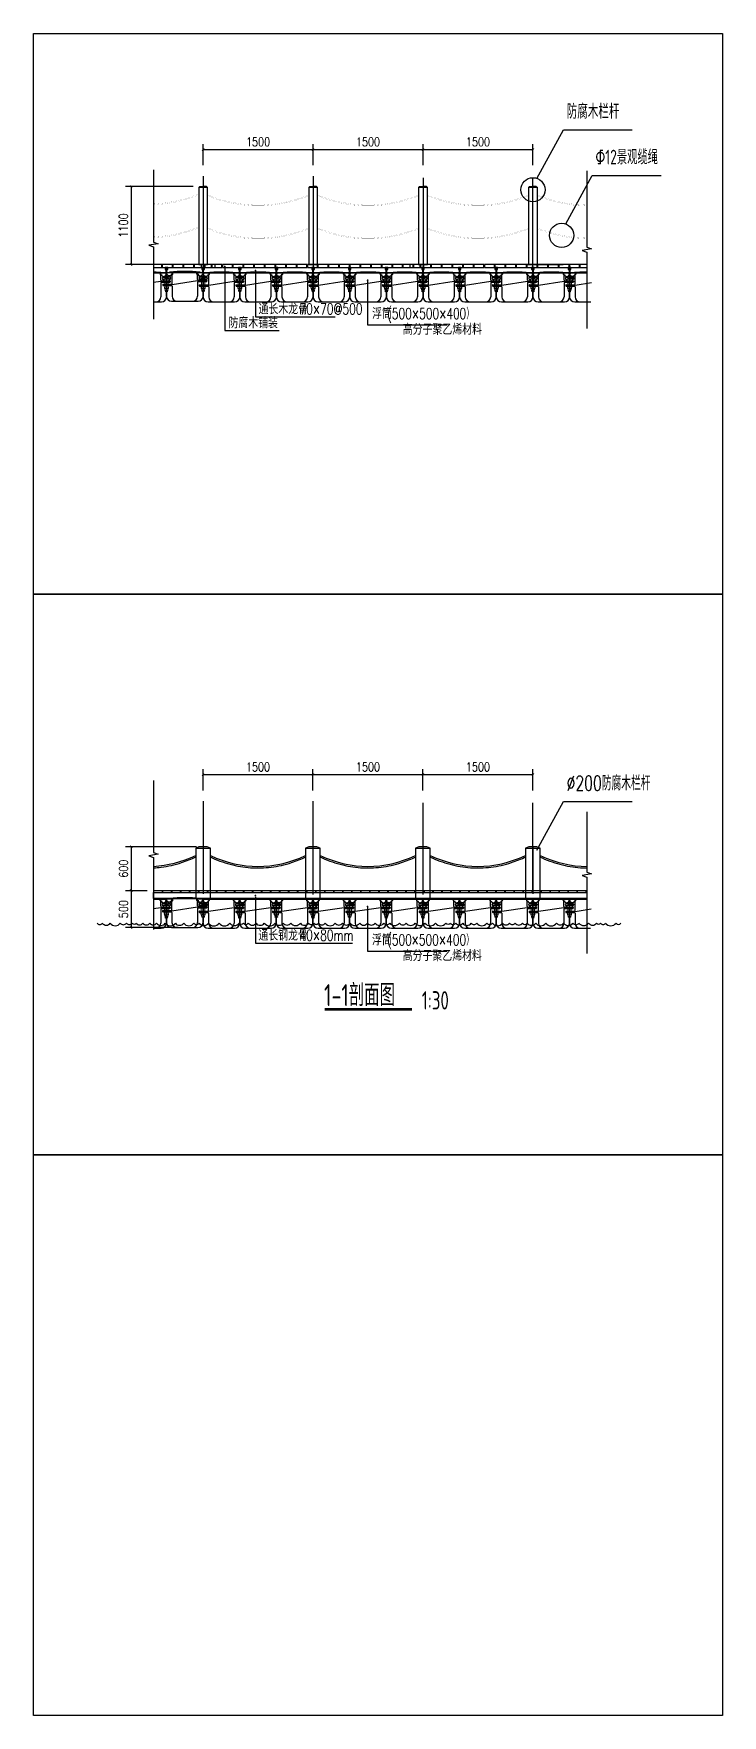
# Model space of a CAD drawing. Header units: millimetres. Extents: x -1822632 to -1305911, y 1206448 to 1536160.
# Drawn here: x -1785625 to -1776227, y 1223365 to 1246308 of the extents above; entities that cross this region are included whole.
import ezdxf

# ---------------------------------------------------------------- set-up
doc = ezdxf.new("R2010")
doc.units = ezdxf.units.MM
doc.header["$LTSCALE"] = 1000
doc.linetypes.add('DOTE', pattern=[2.42, 2, -0.2, 0.02, -0.2])
doc.linetypes.add('HIDDEN', pattern=[0.375, 0.25, -0.125])
doc.layers.get('0').update_dxf_attribs({"linetype": 'CONTINUOUS'})
doc.layers.get('DEFPOINTS').update_dxf_attribs({"linetype": 'CONTINUOUS'})
for name, color, linetype in [('0-剖面', 6, 'CONTINUOUS'), ('DIM_IDEN', 3, 'CONTINUOUS'), ('DIM_LEAD', 3, 'CONTINUOUS'), ('DIM_SYMB', 3, 'CONTINUOUS'), ('FT', 252, 'CONTINUOUS'), ('L-1', 1, 'CONTINUOUS'), ('PUB_DIM', 3, 'CONTINUOUS'), ('PUB_TEXT', 7, 'CONTINUOUS'), ('steel', 5, 'CONTINUOUS'), ('W- bollard系船栓', 4, 'CONTINUOUS'), ('木龙骨', 25, 'CONTINUOUS'), ('栏杆', 16, 'CONTINUOUS'), ('栏杆扶手', 6, 'CONTINUOUS'), ('浮栈道码头木地板', 44, 'CONTINUOUS'), ('短销钉', 253, 'CONTINUOUS'), ('螺栓', 146, 'CONTINUOUS')]:
    doc.layers.add(name, color=color, linetype=linetype)
doc.styles.add('_TCH_DIM', font='SIMPLEX.shx', dxfattribs={"width": 0.7, "bigfont": 'GBCBIG.shx'})
doc.styles.add('dim_font', font='SIMPLEX.shx', dxfattribs={"width": 0.8})
doc.styles.add('TSSD_Dimension', font='Tssdeng.shx', dxfattribs={"width": 0.7, "bigfont": 'hztxt.shx'})
doc.dimstyles.new('DIMN30', dxfattribs={"dimscale": 0.3, "dimtxt": 300, "dimasz": 100, "dimexe": 250, "dimexo": 300, "dimgap": 150, "dimtad": 1, "dimdec": 0, "dimzin": 0, "dimdsep": 46, "dimtxsty": 'dim_font', "dimblk": 'ARCHTICK', "dimcen": 0.09, "dimclrt": 7, "dimazin": 2, "dimtfac": 1, "dimtdec": 0, "dimtix": 1, "dimtmove": 2, "dimatfit": 3, "dimldrblk": 'ARCHTICK', "dimfxl": 1, "dimtolj": 1, "dimtzin": 0, "dimarcsym": 0})

msp = doc.modelspace()

# ---------------------------------------------------------------- texts
at = {"layer": 'PUB_TEXT', "style": '_TCH_DIM'}
for s, height, p in [('防腐木栏杆', 200, (-1778351.539, 1245146.479, 0)), ('通长木龙骨', 150, (-1782556.583, 1242477.234, 0)), ('防腐木铺装', 150, (-1782966.326, 1242289.022, 0)), ('浮筒', 150, (-1781007.086, 1242414.169, 0)), ('高分子聚乙烯材料', 150, (-1780587.341, 1242199.419, 0)), ('通长钢龙骨', 150, (-1782557.969, 1233933.041, 0)), ('浮筒', 150, (-1781008.471, 1233869.976, 0)), ('高分子聚乙烯材料', 150, (-1780588.726, 1233655.226, 0))]:
    msp.add_text(s, height=height, dxfattribs=at).set_placement(p)
at = {"layer": 'PUB_TEXT'}
for s, height, style, width, p in [('Φ12景观缆绳', 200, 'TSSD_Dimension', 0.7, (-1777959.801, 1244524.464, 0)), ('70×70@500', 150, '_TCH_DIM', 0.705882, (-1781994.765, 1242477.234, 0)), ('(500×500×400）', 150, '_TCH_DIM', 0.705882, (-1780801.095, 1242414.169, 0)), ('%%C200防腐木栏杆', 200, '_TCH_DIM', 0.7, (-1778352.924, 1235983.006, 0)), ('40×80mm', 150, '_TCH_DIM', 0.705882, (-1781996.15, 1233933.041, 0)), ('(500×500×400）', 150, '_TCH_DIM', 0.705882, (-1780802.48, 1233869.976, 0)), ('1-1剖面图', 300, 'TSSD_Dimension', 0.7, (-1781661.719, 1233041.358, 0)), ('1:30', 250, 'TSSD_Dimension', 0.7, (-1780329.509, 1232994.456, 0))]:
    msp.add_text(s, height=height, dxfattribs=dict(at, style=style, width=width)).set_placement(p)

# ---------------------------------------------------------------- blocks, each defined once
blk = doc.blocks.new('1050木栏杆')
at = {"layer": '栏杆'}
for p, q in [((-60, 1050), (-46, 1065)), ((-46, 1065), (0, 1065)), ((46, 1065), (0, 1065)), ((46, 1065), (60, 1050))]:
    blk.add_line(p, q, dxfattribs=at)
blk.add_lwpolyline([(-60, 0), (60, 0), (60, 1050), (-60, 1050)], close=True, dxfattribs=at)
blk = doc.blocks.new('dxd')
at = {"layer": '短销钉', "lineweight": 13}
for p, q in [((-79, 244), (79, 244)), ((-78, 244), (-78, 246)), ((-78, 246), (78, 246)), ((78, 244), (78, 246)), ((-86, 227), (-56, 200)), ((-52, 180), (-52, 193)), ((-49, 153), (-28, 136)), ((-43, 197), (42, 197)), ((-29, 39), (-29, 45)), ((-26, 48), (-24, 48)), ((-24, 30), (-24, 128)), ((-24, 30), (24, 30)), ((-24, 30), (-18, 2)), ((-19, 133), (19, 133)), ((-16, 0), (16, 0)), ((-6, 39), (-6, 44)), ((6, 39), (6, 44)), ((24, 30), (18, 2)), ((24, 30), (24, 128)), ((26, 48), (24, 48)), ((49, 153), (28, 136)), ((29, 39), (29, 45)), ((52, 180), (52, 193)), ((86, 227), (56, 200))]:
    blk.add_line(p, q, dxfattribs=at)
at = {"layer": '短销钉', "lineweight": 13, "ltscale": 0.1}
for p, q in [((-18, 2), (-18, 0)), ((-18, 0), (-16, 0)), ((16, 0), (18, 0)), ((18, 2), (18, 0))]:
    blk.add_line(p, q, dxfattribs=at)
at = {"layer": '短销钉', "lineweight": 13}
for centre, radius, start, end in [((-79, 234), 10, 90, 228.0009), ((0, -1254), 1503, 87.0435, 92.9565), ((79, 234), 10, 311.9991, 90), ((-44, 170), 13.5, 126.5657, 231), ((-62, 193), 10, 0, 48.0009), ((-35, 154), 31.4, 56.4166, 122.8531), ((-43, 161), 10, 184.1479, 231), ((-34, 186), 31.4, 236.1381, 303.5569), ((-26, 45), 3, 90, 180), ((-34, 128), 10, 0, 51), ((-16, 2), 2.5, 191.3099, 270), ((-25, 170), 13.5, 308.3696, 51.9011), ((-3, 44), 3, 115.3769, 180), ((0, 38), 10, 64.6231, 115.3769), ((3, 44), 3, 0, 64.6231), ((25, 170), 13.5, 128.0989, 231.6304), ((16, 2), 2.5, 270, 348.6901), ((35, 155), 31.3, 57.1287, 123.6019), ((34, 186), 31.4, 236.4385, 303.8665), ((34, 128), 10, 129, 180), ((26, 45), 3, 0, 90), ((42, 161), 10, 309, 355.8521), ((62, 193), 10, 131.9991, 180), ((44, 170), 13.5, 309, 53.4343)]:
    blk.add_arc(centre, radius, start, end, dxfattribs=at)
for centre, major_axis, start_param, end_param in [((-23, 39), (0, -9), 4.712389, 6.115737), ((0, 39), (0, 9), 1.570796, 4.712389)]:
    blk.add_ellipse(centre, major_axis=major_axis, ratio=0.666667, start_param=start_param, end_param=end_param, dxfattribs=at)
at = {"layer": '短销钉', "lineweight": 13, "extrusion": (0, 0, -1)}
blk.add_ellipse((23, 39), major_axis=(0, -9), ratio=0.666667, start_param=4.712389, end_param=6.115737, dxfattribs=at)
blk = doc.blocks.new('φ8浮筒龙骨专用螺栓')
at = {"layer": '木龙骨', "linetype": 'HIDDEN'}
for points in [[(-18, -30), (18, -30), (18, 0), (-18, 0)], [(-7, -70), (7, -70), (7, -30), (-7, -30)]]:
    blk.add_lwpolyline(points, close=True, dxfattribs=at)
at = {"layer": '螺栓'}
for points in [[(-12, -30), (12, -30), (12, -28), (-12, -28)], [(-10, -26), (10, -26), (10, -16), (-10, -16)], [(-9, -28), (9, -28), (9, -26), (-9, -26)], [(-6, -337), (6, -337), (6, -12), (-6, -12)], [(-6, -26), (6, -26), (6, -16), (-6, -16)], [(-10, -322), (10, -322), (10, -332), (-10, -332)], [(-9, -320), (9, -320), (9, -322), (-9, -322)], [(-6, -322), (6, -322), (6, -332), (-6, -332)]]:
    blk.add_lwpolyline(points, close=True, dxfattribs=at)
blk = doc.blocks.new('_ARCHTICK')
at = {"color": 0, "linetype": 'ByBlock', "const_width": 0.4}
blk.add_lwpolyline([(-0.5, -0.5), (0.5, 0.5)], dxfattribs=at)
blk = doc.blocks.new('*D27')
at = {"layer": 'DEFPOINTS', "color": 0, "transparency": 16777216}
for p in [(-1783358, 1244223), (-1784295, 1243158), (-1783372, 1243158)]:
    blk.add_point(p, dxfattribs=at)
at = {"layer": 'PUB_DIM', "color": 0, "lineweight": -2, "transparency": 16777216}
for p, q in [((-1783448, 1244223), (-1784370, 1244223)), ((-1784295, 1244223), (-1784295, 1243158)), ((-1783462, 1243158), (-1784370, 1243158))]:
    blk.add_line(p, q, dxfattribs=at)
at = {"layer": 'PUB_DIM', "color": 0, "lineweight": -2, "transparency": 16777216, "xscale": 30, "yscale": 30, "zscale": 30}
for p, rotation in [((-1784295, 1244223), 90), ((-1784295, 1243158), 270)]:
    blk.add_blockref('_ARCHTICK', p, dxfattribs=dict(at, rotation=rotation))
at = {"layer": 'PUB_DIM', "color": 7, "transparency": 16777216, "insert": (-1784400, 1243691), "char_height": 120, "attachment_point": 5, "rotation": 90, "style": 'dim_font'}
blk.add_mtext('\\A1;1100', dxfattribs=at)
blk = doc.blocks.new('*D28')
at = {"layer": 'DEFPOINTS', "color": 0, "transparency": 16777216}
for p in [(-1781812, 1244726), (-1783312, 1244423), (-1781812, 1244423)]:
    blk.add_point(p, dxfattribs=at)
at = {"layer": 'PUB_DIM', "color": 0, "lineweight": -2, "transparency": 16777216}
for p, q in [((-1783312, 1244513), (-1783312, 1244801)), ((-1783312, 1244726), (-1781812, 1244726)), ((-1781812, 1244513), (-1781812, 1244801))]:
    blk.add_line(p, q, dxfattribs=at)
at = {"layer": 'PUB_DIM', "color": 0, "lineweight": -2, "transparency": 16777216, "xscale": 30, "yscale": 30, "zscale": 30, "rotation": 180}
blk.add_blockref('_ARCHTICK', (-1783312, 1244726), dxfattribs=at)
at = {"layer": 'PUB_DIM', "color": 0, "lineweight": -2, "transparency": 16777216, "xscale": 30, "yscale": 30, "zscale": 30}
blk.add_blockref('_ARCHTICK', (-1781812, 1244726), dxfattribs=at)
at = {"layer": 'PUB_DIM', "color": 7, "transparency": 16777216, "insert": (-1782562, 1244831), "char_height": 120, "attachment_point": 5, "style": 'dim_font'}
blk.add_mtext('\\A1;1500', dxfattribs=at)
blk = doc.blocks.new('*D29')
at = {"layer": 'DEFPOINTS', "color": 0, "transparency": 16777216}
for p in [(-1780312, 1244726), (-1781812, 1244498), (-1780312, 1244498)]:
    blk.add_point(p, dxfattribs=at)
at = {"layer": 'PUB_DIM', "color": 0, "lineweight": -2, "transparency": 16777216}
for p, q in [((-1781812, 1244588), (-1781812, 1244801)), ((-1781812, 1244726), (-1780312, 1244726)), ((-1780312, 1244588), (-1780312, 1244801))]:
    blk.add_line(p, q, dxfattribs=at)
at = {"layer": 'PUB_DIM', "color": 0, "lineweight": -2, "transparency": 16777216, "xscale": 30, "yscale": 30, "zscale": 30, "rotation": 180}
blk.add_blockref('_ARCHTICK', (-1781812, 1244726), dxfattribs=at)
at = {"layer": 'PUB_DIM', "color": 0, "lineweight": -2, "transparency": 16777216, "xscale": 30, "yscale": 30, "zscale": 30}
blk.add_blockref('_ARCHTICK', (-1780312, 1244726), dxfattribs=at)
at = {"layer": 'PUB_DIM', "color": 7, "transparency": 16777216, "insert": (-1781062, 1244831), "char_height": 120, "attachment_point": 5, "style": 'dim_font'}
blk.add_mtext('\\A1;1500', dxfattribs=at)
blk = doc.blocks.new('*D30')
at = {"layer": 'DEFPOINTS', "color": 0, "transparency": 16777216}
for p in [(-1778812, 1244726), (-1780312, 1244423), (-1778812, 1244423)]:
    blk.add_point(p, dxfattribs=at)
at = {"layer": 'PUB_DIM', "color": 0, "lineweight": -2, "transparency": 16777216}
for p, q in [((-1780312, 1244513), (-1780312, 1244801)), ((-1780312, 1244726), (-1778812, 1244726)), ((-1778812, 1244513), (-1778812, 1244801))]:
    blk.add_line(p, q, dxfattribs=at)
at = {"layer": 'PUB_DIM', "color": 0, "lineweight": -2, "transparency": 16777216, "xscale": 30, "yscale": 30, "zscale": 30, "rotation": 180}
blk.add_blockref('_ARCHTICK', (-1780312, 1244726), dxfattribs=at)
at = {"layer": 'PUB_DIM', "color": 0, "lineweight": -2, "transparency": 16777216, "xscale": 30, "yscale": 30, "zscale": 30}
blk.add_blockref('_ARCHTICK', (-1778812, 1244726), dxfattribs=at)
at = {"layer": 'PUB_DIM', "color": 7, "transparency": 16777216, "insert": (-1779562, 1244831), "char_height": 120, "attachment_point": 5, "style": 'dim_font'}
blk.add_mtext('\\A1;1500', dxfattribs=at)
blk = doc.blocks.new('ft')
at = {"layer": 'FT', "ltscale": 0.5}
for p, q in [((-302, 230), (-302, 220)), ((302, 284), (302, 274))]:
    blk.add_line(p, q, dxfattribs=at)
at = {"layer": 'FT'}
for p, q in [((-298, 234), (-184, 234)), ((-250, 234), (-250, 375)), ((-230, 395), (230, 395)), ((-208, 397), (208, 397)), ((-208, 397), (-208, 395)), ((-174, 244), (-174, 375)), ((174, 280), (-174, 226)), ((174, 298), (174, 375)), ((174, 280), (302, 280)), ((174, 260), (174, 70)), ((184, 288), (298, 288)), ((184, 270), (298, 270)), ((208, 397), (208, 395)), ((250, 375), (250, 288)), ((250, 270), (250, 70)), ((-302, 226), (-174, 226)), ((-298, 216), (-184, 216)), ((-250, 70), (-250, 216)), ((-180, 0), (180, 0)), ((-174, 206), (-174, 70))]:
    blk.add_line(p, q, dxfattribs=at)
at = {"layer": 'FT', "ltscale": 0.5}
for centre, start, end in [((-298, 230), 90, 180), ((298, 284), 0, 90)]:
    blk.add_arc(centre, 4, start, end, dxfattribs=at)
at = {"layer": 'FT'}
for centre, radius, start, end in [((-230, 375), 20, 90, 180), ((0, -1768), 2175, 84.5043, 95.4957), ((-184, 244), 10, 270, 0), ((-154, 375), 20, 90, 180), ((154, 375), 20, 0, 90), ((184, 298), 10, 180, 270), ((184, 260), 10, 90, 180), ((230, 375), 20, 0, 90), ((298, 274), 4, 270, 0), ((-298, 220), 4, 180, 270), ((-180, 70), 70, 180, 270), ((-184, 206), 10, 0, 90), ((-104, 70), 70, 180, 270), ((104, 70), 70, 270, 0), ((180, 70), 70, 270, 0)]:
    blk.add_arc(centre, radius, start, end, dxfattribs=at)
at = {"layer": 'FT', "extrusion": (0, 0, -1)}
blk.add_ellipse((-212, 375), major_axis=(-30.4, 0), ratio=0.921809, start_param=3.141593, end_param=6.283185, dxfattribs=at)
at = {"layer": 'FT'}
blk.add_ellipse((-212, 320), major_axis=(-16, 0), ratio=0.75, dxfattribs=at)
blk.add_ellipse((212, 375), major_axis=(30.4, 0.1), ratio=0.921809, start_param=3.141593, end_param=6.283185, dxfattribs=at)
at = {"layer": 'FT', "extrusion": (0, 0, -1)}
blk.add_ellipse((212, 320), major_axis=(16, 0), ratio=0.75, dxfattribs=at)
blk = doc.blocks.new('*D237')
at = {"layer": 'DEFPOINTS', "color": 0, "transparency": 16777216}
for p in [(-1783313, 1235216), (-1784294, 1234616), (-1783987, 1234616)]:
    blk.add_point(p, dxfattribs=at)
at = {"layer": 'PUB_DIM', "color": 0, "lineweight": -2, "transparency": 16777216}
for p, q in [((-1783403, 1235216), (-1784369, 1235216)), ((-1784294, 1235216), (-1784294, 1234616)), ((-1784077, 1234616), (-1784369, 1234616))]:
    blk.add_line(p, q, dxfattribs=at)
at = {"layer": 'PUB_DIM', "color": 0, "lineweight": -2, "transparency": 16777216, "xscale": 30, "yscale": 30, "zscale": 30}
for p, rotation in [((-1784294, 1235216), 90), ((-1784294, 1234616), 270)]:
    blk.add_blockref('_ARCHTICK', p, dxfattribs=dict(at, rotation=rotation))
at = {"layer": 'PUB_DIM', "color": 7, "transparency": 16777216, "insert": (-1784399, 1234916), "char_height": 120, "attachment_point": 5, "rotation": 90, "style": 'dim_font'}
blk.add_mtext('\\A1;600', dxfattribs=at)
blk = doc.blocks.new('*D238')
at = {"layer": 'DEFPOINTS', "color": 0, "transparency": 16777216}
for p in [(-1781813, 1236199), (-1783313, 1235895), (-1781813, 1235895)]:
    blk.add_point(p, dxfattribs=at)
at = {"layer": 'PUB_DIM', "color": 0, "lineweight": -2, "transparency": 16777216}
for p, q in [((-1783313, 1235985), (-1783313, 1236274)), ((-1783313, 1236199), (-1781813, 1236199)), ((-1781813, 1235985), (-1781813, 1236274))]:
    blk.add_line(p, q, dxfattribs=at)
at = {"layer": 'PUB_DIM', "color": 0, "lineweight": -2, "transparency": 16777216, "xscale": 30, "yscale": 30, "zscale": 30, "rotation": 180}
blk.add_blockref('_ARCHTICK', (-1783313, 1236199), dxfattribs=at)
at = {"layer": 'PUB_DIM', "color": 0, "lineweight": -2, "transparency": 16777216, "xscale": 30, "yscale": 30, "zscale": 30}
blk.add_blockref('_ARCHTICK', (-1781813, 1236199), dxfattribs=at)
at = {"layer": 'PUB_DIM', "color": 7, "transparency": 16777216, "insert": (-1782563, 1236304), "char_height": 120, "attachment_point": 5, "style": 'dim_font'}
blk.add_mtext('\\A1;1500', dxfattribs=at)
blk = doc.blocks.new('*D239')
at = {"layer": 'DEFPOINTS', "color": 0, "transparency": 16777216}
for p in [(-1780313, 1236199), (-1781813, 1235971), (-1780313, 1235971)]:
    blk.add_point(p, dxfattribs=at)
at = {"layer": 'PUB_DIM', "color": 0, "lineweight": -2, "transparency": 16777216}
for p, q in [((-1781813, 1236061), (-1781813, 1236274)), ((-1781813, 1236199), (-1780313, 1236199)), ((-1780313, 1236061), (-1780313, 1236274))]:
    blk.add_line(p, q, dxfattribs=at)
at = {"layer": 'PUB_DIM', "color": 0, "lineweight": -2, "transparency": 16777216, "xscale": 30, "yscale": 30, "zscale": 30, "rotation": 180}
blk.add_blockref('_ARCHTICK', (-1781813, 1236199), dxfattribs=at)
at = {"layer": 'PUB_DIM', "color": 0, "lineweight": -2, "transparency": 16777216, "xscale": 30, "yscale": 30, "zscale": 30}
blk.add_blockref('_ARCHTICK', (-1780313, 1236199), dxfattribs=at)
at = {"layer": 'PUB_DIM', "color": 7, "transparency": 16777216, "insert": (-1781063, 1236304), "char_height": 120, "attachment_point": 5, "style": 'dim_font'}
blk.add_mtext('\\A1;1500', dxfattribs=at)
blk = doc.blocks.new('*D240')
at = {"layer": 'DEFPOINTS', "color": 0, "transparency": 16777216}
for p in [(-1778813, 1236199), (-1780313, 1235895), (-1778813, 1235895)]:
    blk.add_point(p, dxfattribs=at)
at = {"layer": 'PUB_DIM', "color": 0, "lineweight": -2, "transparency": 16777216}
for p, q in [((-1780313, 1235985), (-1780313, 1236274)), ((-1780313, 1236199), (-1778813, 1236199)), ((-1778813, 1235985), (-1778813, 1236274))]:
    blk.add_line(p, q, dxfattribs=at)
at = {"layer": 'PUB_DIM', "color": 0, "lineweight": -2, "transparency": 16777216, "xscale": 30, "yscale": 30, "zscale": 30, "rotation": 180}
blk.add_blockref('_ARCHTICK', (-1780313, 1236199), dxfattribs=at)
at = {"layer": 'PUB_DIM', "color": 0, "lineweight": -2, "transparency": 16777216, "xscale": 30, "yscale": 30, "zscale": 30}
blk.add_blockref('_ARCHTICK', (-1778813, 1236199), dxfattribs=at)
at = {"layer": 'PUB_DIM', "color": 7, "transparency": 16777216, "insert": (-1779563, 1236304), "char_height": 120, "attachment_point": 5, "style": 'dim_font'}
blk.add_mtext('\\A1;1500', dxfattribs=at)
blk = doc.blocks.new('*U230')
at = {"layer": '浮栈道码头木地板'}
blk.add_lwpolyline([(-60, -12.5), (60, -12.5), (60, 12.5), (-60, 12.5)], close=True, dxfattribs=at)
blk = doc.blocks.new('*U231')
at = {"layer": 'steel', "color": 0, "linetype": 'ByBlock', "lineweight": -2, "transparency": 16777216}
for p in [(0, 0), (123, 0), (246, 0), (369, 0), (492, 0), (615, 0), (738, 0), (861, 0), (984, 0), (1107, 0), (1230, 0), (1353, 0), (1476, 0), (1599, 0), (1722, 0), (1845, 0), (1968, 0), (2091, 0), (2214, 0), (2337, 0), (2460, 0), (2583, 0), (2706, 0), (2829, 0), (2952, 0), (3075, 0), (3198, 0), (3321, 0), (3444, 0), (3567, 0), (3690, 0), (3813, 0), (3936, 0), (4059, 0), (4182, 0), (4305, 0), (4428, 0), (4551, 0), (4674, 0), (4797, 0), (4920, 0), (5043, 0), (5166, 0), (5289, 0), (5412, 0), (5535, 0), (5658, 0)]:
    blk.add_blockref('*U230', p, dxfattribs=at)
blk = doc.blocks.new('*U232')
at = {"layer": 'steel'}
h = blk.add_hatch(color=5, dxfattribs=at)
h.dxf.hatch_style = 1
h.paths.add_polyline_path([(-90, 136), (90, 136), (90, 131), (-90, 131)])
at = {"color": 5, "elevation": 0}
for points in [[(-6, -136), (6, -136), (6, 131), (-6, 131)], [(-10, -121), (10, -121), (10, -131), (-10, -131)], [(-9, -119), (9, -119), (9, -121), (-9, -121)], [(-6, -121), (6, -121), (6, -131), (-6, -131)]]:
    blk.add_lwpolyline(points, close=True, dxfattribs=at)
blk = doc.blocks.new('*U233')
at = {"layer": 'steel', "color": 0, "linetype": 'ByBlock', "lineweight": -2, "transparency": 16777216}
for p in [(0, 0), (1000, 0), (2000, 0), (3000, 0), (4000, 0), (5000, 0)]:
    blk.add_blockref('*U232', p, dxfattribs=at)
blk = doc.blocks.new('*D242')
at = {"layer": 'DEFPOINTS', "color": 0, "transparency": 16777216}
for p in [(-1783987, 1234616, 0), (-1784294, 1234113), (-1783563, 1234113, 0)]:
    blk.add_point(p, dxfattribs=at)
at = {"layer": 'PUB_DIM', "color": 0, "lineweight": -2, "transparency": 16777216}
for p, q in [((-1784077, 1234616), (-1784369, 1234616)), ((-1784294, 1234616), (-1784294, 1234113)), ((-1783653, 1234113), (-1784369, 1234113))]:
    blk.add_line(p, q, dxfattribs=at)
at = {"layer": 'PUB_DIM', "color": 0, "lineweight": -2, "transparency": 16777216, "xscale": 30, "yscale": 30, "zscale": 30}
for p, rotation in [((-1784294, 1234616), 90), ((-1784294, 1234113), 270)]:
    blk.add_blockref('_ARCHTICK', p, dxfattribs=dict(at, rotation=rotation))
at = {"layer": 'PUB_DIM', "color": 7, "transparency": 16777216, "insert": (-1784399, 1234364), "char_height": 120, "attachment_point": 5, "rotation": 90, "style": 'dim_font'}
blk.add_mtext('\\A1;500', dxfattribs=at)

# ---------------------------------------------------------------- dimensions: what is measured, and where the dimension line sits
at = {"layer": 'PUB_DIM'}
for p1, p2, distance, picture, middle in [((-1783312.04, 1244422.65, 0), (-1781812.04, 1244422.65, 0), 303.113, '*D28', (-1782562.04, 1244830.762, 0)), ((-1781812.04, 1244498.288, 0), (-1780312.04, 1244498.288, 0), 227.475, '*D29', (-1781062.04, 1244830.762, 0)), ((-1780312.04, 1244422.65, 0), (-1778812.04, 1244422.65, 0), 303.113, '*D30', (-1779562.04, 1244830.762, 0)), ((-1783313.426, 1235895.456, 0), (-1781813.426, 1235895.456, 0), 303.113, '*D238', (-1782563.426, 1236303.569, 0)), ((-1781813.426, 1235971.094, 0), (-1780313.426, 1235971.094, 0), 227.475, '*D239', (-1781063.426, 1236303.569, 0)), ((-1780313.426, 1235895.456, 0), (-1778813.426, 1235895.456, 0), 303.113, '*D240', (-1779563.426, 1236303.569, 0))]:
    dim = msp.add_aligned_dim(p1=p1, p2=p2, distance=distance, dimstyle='DIMN30', override={"dimtxt": 400}, dxfattribs=at)
    dim.commit()
    dim.dimension.update_dxf_attribs({"geometry": picture, "text_midpoint": middle})
for base, p1, p2, text, picture, middle in [((-1784295.467, 1243158.274, 0), (-1783358.072, 1244223.354, 0), (-1783372.04, 1243158.274, 0), '1100', '*D27', (-1784400.467, 1243690.814, 0)), ((-1784294.225, 1234112.524), (-1783987.33, 1234616.081, 0), (-1783563.093, 1234112.524, 0), '500', '*D242', (-1784399.225, 1234364.303))]:
    dim = msp.add_linear_dim(base=base, p1=p1, p2=p2, angle=90, text=text, dimstyle='DIMN30', override={"dimtxt": 400}, dxfattribs=at)
    dim.commit()
    dim.dimension.update_dxf_attribs({"geometry": picture, "text_midpoint": middle})
dim = msp.add_linear_dim(base=(-1784294.225, 1234616.081, 0), p1=(-1783313.426, 1235216.081, 0), p2=(-1783987.33, 1234616.081, 0), angle=90, dimstyle='DIMN30', override={"dimtxt": 400}, dxfattribs=at)
dim.commit()
dim.dimension.update_dxf_attribs({"geometry": '*D237', "text_midpoint": (-1784399.225, 1234916.081, 0)})

# ---------------------------------------------------------------- linework, layer by layer
at = {"elevation": 0}
for points in [[(-1783824.04, 1243088.274), (-1783800.04, 1243088.274), (-1783800.04, 1243089.774), (-1783824.04, 1243089.774)], [(-1783822.54, 1243091.774), (-1783801.54, 1243091.774), (-1783801.54, 1243101.774), (-1783822.54, 1243101.774)], [(-1783821.04, 1243089.774), (-1783803.04, 1243089.774), (-1783803.04, 1243091.774), (-1783821.04, 1243091.774)], [(-1783818.04, 1242781.274), (-1783806.04, 1242781.274), (-1783806.04, 1243106.774), (-1783818.04, 1243106.774)], [(-1783817.54, 1243091.774), (-1783806.54, 1243091.774), (-1783806.54, 1243101.774), (-1783817.54, 1243101.774)], [(-1783324.04, 1243088.274), (-1783300.04, 1243088.274), (-1783300.04, 1243089.774), (-1783324.04, 1243089.774)], [(-1783322.54, 1243091.774), (-1783301.54, 1243091.774), (-1783301.54, 1243101.774), (-1783322.54, 1243101.774)], [(-1783321.04, 1243089.774), (-1783303.04, 1243089.774), (-1783303.04, 1243091.774), (-1783321.04, 1243091.774)], [(-1783318.04, 1242781.274), (-1783306.04, 1242781.274), (-1783306.04, 1243106.774), (-1783318.04, 1243106.774)], [(-1783317.54, 1243091.774), (-1783306.54, 1243091.774), (-1783306.54, 1243101.774), (-1783317.54, 1243101.774)], [(-1782324.04, 1243088.274), (-1782300.04, 1243088.274), (-1782300.04, 1243089.774), (-1782324.04, 1243089.774)], [(-1782322.54, 1243091.774), (-1782301.54, 1243091.774), (-1782301.54, 1243101.774), (-1782322.54, 1243101.774)], [(-1782321.04, 1243089.774), (-1782303.04, 1243089.774), (-1782303.04, 1243091.774), (-1782321.04, 1243091.774)], [(-1782318.04, 1242781.274), (-1782306.04, 1242781.274), (-1782306.04, 1243106.774), (-1782318.04, 1243106.774)], [(-1782317.54, 1243091.774), (-1782306.54, 1243091.774), (-1782306.54, 1243101.774), (-1782317.54, 1243101.774)], [(-1781324.04, 1243088.274), (-1781300.04, 1243088.274), (-1781300.04, 1243089.774), (-1781324.04, 1243089.774)], [(-1781322.54, 1243091.774), (-1781301.54, 1243091.774), (-1781301.54, 1243101.774), (-1781322.54, 1243101.774)], [(-1781321.04, 1243089.774), (-1781303.04, 1243089.774), (-1781303.04, 1243091.774), (-1781321.04, 1243091.774)], [(-1781318.04, 1242781.274), (-1781306.04, 1242781.274), (-1781306.04, 1243106.774), (-1781318.04, 1243106.774)], [(-1781317.54, 1243091.774), (-1781306.54, 1243091.774), (-1781306.54, 1243101.774), (-1781317.54, 1243101.774)], [(-1780324.04, 1243088.274), (-1780300.04, 1243088.274), (-1780300.04, 1243089.774), (-1780324.04, 1243089.774)], [(-1780322.54, 1243091.774), (-1780301.54, 1243091.774), (-1780301.54, 1243101.774), (-1780322.54, 1243101.774)], [(-1780321.04, 1243089.774), (-1780303.04, 1243089.774), (-1780303.04, 1243091.774), (-1780321.04, 1243091.774)], [(-1780318.04, 1242781.274), (-1780306.04, 1242781.274), (-1780306.04, 1243106.774), (-1780318.04, 1243106.774)], [(-1780317.54, 1243091.774), (-1780306.54, 1243091.774), (-1780306.54, 1243101.774), (-1780317.54, 1243101.774)], [(-1779824.04, 1243088.274), (-1779800.04, 1243088.274), (-1779800.04, 1243089.774), (-1779824.04, 1243089.774)], [(-1779822.54, 1243091.774), (-1779801.54, 1243091.774), (-1779801.54, 1243101.774), (-1779822.54, 1243101.774)], [(-1779821.04, 1243089.774), (-1779803.04, 1243089.774), (-1779803.04, 1243091.774), (-1779821.04, 1243091.774)], [(-1779818.04, 1242781.274), (-1779806.04, 1242781.274), (-1779806.04, 1243106.774), (-1779818.04, 1243106.774)], [(-1779817.54, 1243091.774), (-1779806.54, 1243091.774), (-1779806.54, 1243101.774), (-1779817.54, 1243101.774)], [(-1778824.04, 1243088.274), (-1778800.04, 1243088.274), (-1778800.04, 1243089.774), (-1778824.04, 1243089.774)], [(-1778822.54, 1243091.774), (-1778801.54, 1243091.774), (-1778801.54, 1243101.774), (-1778822.54, 1243101.774)], [(-1778821.04, 1243089.774), (-1778803.04, 1243089.774), (-1778803.04, 1243091.774), (-1778821.04, 1243091.774)], [(-1778818.04, 1242781.274), (-1778806.04, 1242781.274), (-1778806.04, 1243106.774), (-1778818.04, 1243106.774)], [(-1778817.54, 1243091.774), (-1778806.54, 1243091.774), (-1778806.54, 1243101.774), (-1778817.54, 1243101.774)], [(-1783829.04, 1242799.774), (-1783795.04, 1242799.774), (-1783795.04, 1242798.274), (-1783829.04, 1242798.274)], [(-1783822.54, 1242796.274), (-1783801.54, 1242796.274), (-1783801.54, 1242786.274), (-1783822.54, 1242786.274)], [(-1783821.04, 1242798.274), (-1783803.04, 1242798.274), (-1783803.04, 1242796.274), (-1783821.04, 1242796.274)], [(-1783817.54, 1242796.274), (-1783806.54, 1242796.274), (-1783806.54, 1242786.274), (-1783817.54, 1242786.274)], [(-1783329.04, 1242799.774), (-1783295.04, 1242799.774), (-1783295.04, 1242798.274), (-1783329.04, 1242798.274)], [(-1783322.54, 1242796.274), (-1783301.54, 1242796.274), (-1783301.54, 1242786.274), (-1783322.54, 1242786.274)], [(-1783321.04, 1242798.274), (-1783303.04, 1242798.274), (-1783303.04, 1242796.274), (-1783321.04, 1242796.274)], [(-1783317.54, 1242796.274), (-1783306.54, 1242796.274), (-1783306.54, 1242786.274), (-1783317.54, 1242786.274)], [(-1782329.04, 1242799.774), (-1782295.04, 1242799.774), (-1782295.04, 1242798.274), (-1782329.04, 1242798.274)], [(-1782322.54, 1242796.274), (-1782301.54, 1242796.274), (-1782301.54, 1242786.274), (-1782322.54, 1242786.274)], [(-1782321.04, 1242798.274), (-1782303.04, 1242798.274), (-1782303.04, 1242796.274), (-1782321.04, 1242796.274)], [(-1782317.54, 1242796.274), (-1782306.54, 1242796.274), (-1782306.54, 1242786.274), (-1782317.54, 1242786.274)], [(-1781329.04, 1242799.774), (-1781295.04, 1242799.774), (-1781295.04, 1242798.274), (-1781329.04, 1242798.274)], [(-1781322.54, 1242796.274), (-1781301.54, 1242796.274), (-1781301.54, 1242786.274), (-1781322.54, 1242786.274)], [(-1781321.04, 1242798.274), (-1781303.04, 1242798.274), (-1781303.04, 1242796.274), (-1781321.04, 1242796.274)], [(-1781317.54, 1242796.274), (-1781306.54, 1242796.274), (-1781306.54, 1242786.274), (-1781317.54, 1242786.274)], [(-1780329.04, 1242799.774), (-1780295.04, 1242799.774), (-1780295.04, 1242798.274), (-1780329.04, 1242798.274)], [(-1780322.54, 1242796.274), (-1780301.54, 1242796.274), (-1780301.54, 1242786.274), (-1780322.54, 1242786.274)], [(-1780321.04, 1242798.274), (-1780303.04, 1242798.274), (-1780303.04, 1242796.274), (-1780321.04, 1242796.274)], [(-1780317.54, 1242796.274), (-1780306.54, 1242796.274), (-1780306.54, 1242786.274), (-1780317.54, 1242786.274)], [(-1779829.04, 1242799.774), (-1779795.04, 1242799.774), (-1779795.04, 1242798.274), (-1779829.04, 1242798.274)], [(-1779822.54, 1242796.274), (-1779801.54, 1242796.274), (-1779801.54, 1242786.274), (-1779822.54, 1242786.274)], [(-1779821.04, 1242798.274), (-1779803.04, 1242798.274), (-1779803.04, 1242796.274), (-1779821.04, 1242796.274)], [(-1779817.54, 1242796.274), (-1779806.54, 1242796.274), (-1779806.54, 1242786.274), (-1779817.54, 1242786.274)], [(-1778829.04, 1242799.774), (-1778795.04, 1242799.774), (-1778795.04, 1242798.274), (-1778829.04, 1242798.274)], [(-1778822.54, 1242796.274), (-1778801.54, 1242796.274), (-1778801.54, 1242786.274), (-1778822.54, 1242786.274)], [(-1778821.04, 1242798.274), (-1778803.04, 1242798.274), (-1778803.04, 1242796.274), (-1778821.04, 1242796.274)], [(-1778817.54, 1242796.274), (-1778806.54, 1242796.274), (-1778806.54, 1242786.274), (-1778817.54, 1242786.274)], [(-1783830.426, 1234255.581), (-1783796.426, 1234255.581), (-1783796.426, 1234254.081), (-1783830.426, 1234254.081)], [(-1780330.426, 1234255.581), (-1780296.426, 1234255.581), (-1780296.426, 1234254.081), (-1780330.426, 1234254.081)], [(-1780323.926, 1234252.081), (-1780302.926, 1234252.081), (-1780302.926, 1234242.081), (-1780323.926, 1234242.081)], [(-1780322.426, 1234254.081), (-1780304.426, 1234254.081), (-1780304.426, 1234252.081), (-1780322.426, 1234252.081)], [(-1780318.926, 1234252.081), (-1780307.926, 1234252.081), (-1780307.926, 1234242.081), (-1780318.926, 1234242.081)], [(-1779830.426, 1234255.581), (-1779796.426, 1234255.581), (-1779796.426, 1234254.081), (-1779830.426, 1234254.081)], [(-1779823.926, 1234252.081), (-1779802.926, 1234252.081), (-1779802.926, 1234242.081), (-1779823.926, 1234242.081)], [(-1779822.426, 1234254.081), (-1779804.426, 1234254.081), (-1779804.426, 1234252.081), (-1779822.426, 1234252.081)], [(-1779818.926, 1234252.081), (-1779807.926, 1234252.081), (-1779807.926, 1234242.081), (-1779818.926, 1234242.081)], [(-1778830.426, 1234255.581), (-1778796.426, 1234255.581), (-1778796.426, 1234254.081), (-1778830.426, 1234254.081)], [(-1778823.926, 1234252.081), (-1778802.926, 1234252.081), (-1778802.926, 1234242.081), (-1778823.926, 1234242.081)], [(-1778822.426, 1234254.081), (-1778804.426, 1234254.081), (-1778804.426, 1234252.081), (-1778822.426, 1234252.081)], [(-1778818.926, 1234252.081), (-1778807.926, 1234252.081), (-1778807.926, 1234242.081), (-1778818.926, 1234242.081)]]:
    msp.add_lwpolyline(points, close=True, dxfattribs=at)
at = {"layer": '0-剖面', "color": 6}
msp.add_line((-1778887.04, 1243158.274, 0), (-1778400.689, 1243158.274, 0), dxfattribs=at)
at = {"layer": 'DIM_IDEN'}
for p, q in [((-1778757.008, 1244333.584, 0), (-1778393.501, 1244996.728, 0)), ((-1778393.501, 1244996.728, 0), (-1777456.329, 1244996.728, 0)), ((-1778365.271, 1243711.569, 0), (-1778001.764, 1244374.713, 0)), ((-1778001.764, 1244374.713, 0), (-1777064.592, 1244374.713, 0)), ((-1778758.394, 1235170.111, 0), (-1778394.887, 1235833.255, 0)), ((-1778394.887, 1235833.255, 0), (-1777457.715, 1235833.255, 0))]:
    msp.add_line(p, q, dxfattribs=at)
for centre in [(-1778812.04, 1244178.274, 0), (-1778420.303, 1243556.259, 0)]:
    msp.add_circle(centre, 164.772, dxfattribs=at)
at = {"layer": 'DIM_LEAD'}
for p, q in [((-1783017.189, 1243131.891, 0), (-1783017.189, 1242257.522, 0)), ((-1782597.911, 1243076.76, 0), (-1782597.911, 1242445.734, 0)), ((-1781067.199, 1242944.37, 0), (-1781067.199, 1242335.919, 0)), ((-1782597.911, 1242445.734, 0), (-1781512.404, 1242445.734, 0)), ((-1783017.189, 1242257.522, 0), (-1782275.732, 1242257.522, 0)), ((-1781067.199, 1242335.919, 0), (-1779981.692, 1242335.919, 0)), ((-1782599.297, 1234532.566, 0), (-1782599.297, 1233901.541, 0)), ((-1781068.585, 1234400.177, 0), (-1781068.585, 1233791.726, 0)), ((-1782599.297, 1233901.541, 0), (-1781272.409, 1233901.541, 0)), ((-1781068.585, 1233791.726, 0), (-1779983.077, 1233791.726, 0))]:
    msp.add_line(p, q, dxfattribs=at)
at = {"layer": 'DIM_LEAD', "const_width": 12, "elevation": 0}
for points in [[(-1783017.189, 1243137.891, 1), (-1783017.189, 1243125.891, 1)], [(-1782597.911, 1243082.76, 1), (-1782597.911, 1243070.76, 1)], [(-1781067.199, 1242950.37, 1), (-1781067.199, 1242938.37, 1)], [(-1782599.297, 1234555.566, 1), (-1782599.297, 1234543.566, 1)], [(-1781068.585, 1234406.177, 1), (-1781068.585, 1234394.177, 1)]]:
    msp.add_lwpolyline(points, format="xyb", close=True, dxfattribs=at)
at = {"layer": 'DIM_SYMB', "elevation": 0}
for points in [[(-1783988.571, 1244448.883), (-1783988.571, 1243465.584), (-1783925.571, 1243442.654), (-1784051.571, 1243420.437), (-1783988.571, 1243398.084), (-1783988.571, 1242414.786)], [(-1778075.207, 1244436.444), (-1778075.207, 1243394.558), (-1778012.207, 1243371.628), (-1778138.207, 1243349.41), (-1778075.207, 1243327.058), (-1778075.207, 1242285.171)], [(-1783989.956, 1236118.865), (-1783989.956, 1235135.566), (-1783926.956, 1235112.636), (-1784052.956, 1235090.419), (-1783989.956, 1235068.066), (-1783989.956, 1234084.768)], [(-1778076.593, 1235689.884), (-1778076.593, 1234867.365), (-1778013.593, 1234844.434), (-1778139.593, 1234822.217), (-1778076.593, 1234799.865), (-1778076.593, 1233757.978)]]:
    msp.add_lwpolyline(points, dxfattribs=at)
at = {"layer": 'DIM_SYMB', "const_width": 35, "elevation": 0}
msp.add_lwpolyline([(-1781653.204, 1232997.986), (-1780460.531, 1232997.986)], dxfattribs=at)
at = {"layer": 'FT'}
for p, q in [((-1783988.571, 1243045.274, 0), (-1783853.84, 1243045.274, 0)), ((-1783853.84, 1243045.274, 0), (-1783853.84, 1243043.274, 0)), ((-1778270.54, 1243045.274, 0), (-1778270.54, 1243043.274, 0)), ((-1778270.54, 1243045.274, 0), (-1778075.207, 1243045.274, 0)), ((-1783988.571, 1243043.274, 0), (-1783832.04, 1243043.274, 0)), ((-1783887.776, 1242927.774, 0), (-1783988.571, 1242912.157, 0)), ((-1783887.776, 1242946.774, 0), (-1783887.776, 1243023.274, 0)), ((-1783887.776, 1242927.774, 0), (-1783759.966, 1242927.774, 0)), ((-1783887.776, 1242908.774, 0), (-1783887.776, 1242718.274, 0)), ((-1783877.776, 1242936.774, 0), (-1783763.966, 1242936.774, 0)), ((-1783877.776, 1242918.774, 0), (-1783763.966, 1242918.774, 0)), ((-1783812.04, 1243023.274, 0), (-1783812.04, 1242936.774, 0)), ((-1783812.04, 1242918.774, 0), (-1783812.04, 1242718.274, 0)), ((-1778364.077, 1242873.774, 0), (-1778236.304, 1242873.774, 0)), ((-1778360.077, 1242882.774, 0), (-1778246.304, 1242882.774, 0)), ((-1778360.077, 1242864.774, 0), (-1778246.304, 1242864.774, 0)), ((-1778312.04, 1242882.774, 0), (-1778312.04, 1243023.274, 0)), ((-1778312.04, 1242718.274, 0), (-1778312.04, 1242864.774, 0)), ((-1778292.04, 1243043.274, 0), (-1778075.207, 1243043.274, 0)), ((-1778236.304, 1242892.774, 0), (-1778236.304, 1243023.274, 0)), ((-1778014.926, 1242908.074, 0), (-1778236.304, 1242873.774, 0)), ((-1778236.304, 1242854.774, 0), (-1778236.304, 1242718.274, 0)), ((-1783988.571, 1242648.274, 0), (-1783882.04, 1242648.274, 0)), ((-1778242.04, 1242648.274, 0), (-1778023.22, 1242648.274, 0)), ((-1783989.956, 1234501.081, 0), (-1783855.226, 1234501.081, 0)), ((-1783989.956, 1234499.081, 0), (-1783833.426, 1234499.081, 0)), ((-1783889.162, 1234383.581, 0), (-1783989.956, 1234367.964, 0)), ((-1783889.162, 1234402.581, 0), (-1783889.162, 1234479.081, 0)), ((-1783889.162, 1234383.581, 0), (-1783761.351, 1234383.581, 0)), ((-1783889.162, 1234364.581, 0), (-1783889.162, 1234174.081, 0)), ((-1783879.162, 1234392.581, 0), (-1783765.351, 1234392.581, 0)), ((-1783879.162, 1234374.581, 0), (-1783765.351, 1234374.581, 0)), ((-1783855.226, 1234501.081, 0), (-1783855.226, 1234499.081, 0)), ((-1783813.426, 1234479.081, 0), (-1783813.426, 1234392.581, 0)), ((-1783813.426, 1234374.581, 0), (-1783813.426, 1234174.081, 0)), ((-1778365.463, 1234329.581, 0), (-1778237.69, 1234329.581, 0)), ((-1778361.463, 1234338.581, 0), (-1778247.69, 1234338.581, 0)), ((-1778313.426, 1234338.581, 0), (-1778313.426, 1234479.081, 0)), ((-1778293.426, 1234499.081, 0), (-1778076.593, 1234499.081, 0)), ((-1778271.926, 1234501.081, 0), (-1778271.926, 1234499.081, 0)), ((-1778271.926, 1234501.081, 0), (-1778076.593, 1234501.081, 0)), ((-1778237.69, 1234348.581, 0), (-1778237.69, 1234479.081, 0)), ((-1778016.312, 1234363.881, 0), (-1778237.69, 1234329.581, 0)), ((-1783989.956, 1234104.081, 0), (-1783883.426, 1234104.081, 0)), ((-1778361.463, 1234320.581, 0), (-1778247.69, 1234320.581, 0)), ((-1778313.426, 1234174.081, 0), (-1778313.426, 1234320.581, 0)), ((-1778243.426, 1234104.081, 0), (-1778024.606, 1234104.081, 0)), ((-1778237.69, 1234310.581, 0), (-1778237.69, 1234174.081, 0))]:
    msp.add_line(p, q, dxfattribs=at)
at = {"layer": 'FT', "ltscale": 0.5}
for p, q in [((-1783759.966, 1242932.774, 0), (-1783759.966, 1242922.774, 0)), ((-1778364.077, 1242878.774, 0), (-1778364.077, 1242868.774, 0)), ((-1783761.351, 1234388.581, 0), (-1783761.351, 1234378.581, 0)), ((-1778365.463, 1234334.581, 0), (-1778365.463, 1234324.581, 0))]:
    msp.add_line(p, q, dxfattribs=at)
at = {"layer": 'FT'}
for centre, radius, start, end in [((-1784062.19, 1240879.789, 0), 2175.485, 84.5042598, 88.0607123), ((-1778062.19, 1240879.789, 0), 2175.485, 90.3428272, 95.4957401), ((-1783907.776, 1243023.274, 0), 20, 0, 90), ((-1783877.776, 1242946.774, 0), 10, 180, 270), ((-1783877.776, 1242908.774, 0), 10, 90, 180), ((-1783832.04, 1243023.274, 0), 20, 0, 90), ((-1783763.966, 1242922.774, 0), 4, 270, 0), ((-1778360.077, 1242868.774, 0), 4, 180, 270), ((-1778292.04, 1243023.274, 0), 20, 90, 180), ((-1778246.304, 1242892.774, 0), 10, 270, 0), ((-1778246.304, 1242854.774, 0), 10, 0, 90), ((-1778216.304, 1243023.274, 0), 20, 90, 180), ((-1783957.776, 1242718.274, 0), 70, 270, 0), ((-1783882.04, 1242718.274, 0), 70, 270, 0), ((-1778242.04, 1242718.274, 0), 70, 180, 270), ((-1778166.304, 1242718.274, 0), 70, 180, 270), ((-1784063.576, 1232335.596, 0), 2175.485, 84.5042598, 88.0607123), ((-1783909.162, 1234479.081, 0), 20, 0, 90), ((-1783879.162, 1234402.581, 0), 10, 180, 270), ((-1783879.162, 1234364.581, 0), 10, 90, 180), ((-1783833.426, 1234479.081, 0), 20, 0, 90), ((-1783765.351, 1234378.581, 0), 4, 270, 0), ((-1778293.426, 1234479.081, 0), 20, 90, 180), ((-1778063.576, 1232335.596, 0), 2175.485, 90.3428272, 95.4957401), ((-1778247.69, 1234348.581, 0), 10, 270, 0), ((-1778217.69, 1234479.081, 0), 20, 90, 180), ((-1783959.162, 1234174.081, 0), 70, 270, 0), ((-1783883.426, 1234174.081, 0), 70, 270, 0), ((-1778361.463, 1234324.581, 0), 4, 180, 270), ((-1778243.426, 1234174.081, 0), 70, 180, 270), ((-1778247.69, 1234310.581, 0), 10, 0, 90), ((-1778167.69, 1234174.081, 0), 70, 180, 270)]:
    msp.add_arc(centre, radius, start, end, dxfattribs=at)
at = {"layer": 'FT', "ltscale": 0.5}
for centre, start, end in [((-1783763.966, 1242932.774, 0), 0, 90), ((-1778360.077, 1242878.774, 0), 90, 180), ((-1783765.351, 1234388.581, 0), 0, 90), ((-1778361.463, 1234334.581, 0), 90, 180)]:
    msp.add_arc(centre, 4, start, end, dxfattribs=at)
at = {"layer": 'FT'}
for centre in [(-1783850.149, 1243023.672, 0), (-1783851.534, 1234479.479, 0)]:
    msp.add_ellipse(centre, major_axis=(30.375, 0.057), ratio=0.921809252, start_param=3.141592654, end_param=6.283185307, dxfattribs=at)
at = {"layer": 'FT', "extrusion": (0, 0, -1)}
for centre in [(-1783849.908, 1242968.774, 0), (-1783851.294, 1234424.581, 0)]:
    msp.add_ellipse(centre, major_axis=(16, 0), ratio=0.75, dxfattribs=at)
for centre in [(-1778274.172, 1243023.274, 0), (-1778275.558, 1234479.081, 0)]:
    msp.add_ellipse(centre, major_axis=(-30.375, 0), ratio=0.921809252, start_param=3.141592654, end_param=6.283185307, dxfattribs=at)
at = {"layer": 'FT'}
for centre in [(-1778274.172, 1242968.774, 0), (-1778275.558, 1234424.581, 0)]:
    msp.add_ellipse(centre, major_axis=(-16, 0), ratio=0.75, dxfattribs=at)
at = {"layer": 'L-1', "linetype": 'DOTE', "ltscale": 200}
for p, q in [((-1783312.04, 1244364.663, 0), (-1783312.04, 1243136.256, 0)), ((-1783312.04, 1244256.968, 0), (-1783312.04, 1243100.68, 0)), ((-1783312.04, 1244256.968, 0), (-1783312.04, 1243100.68, 0)), ((-1783312.04, 1244256.968, 0), (-1783312.04, 1243100.68, 0)), ((-1781812.04, 1244365.968, 0), (-1781812.04, 1243092.504, 0)), ((-1781812.04, 1244365.968, 0), (-1781812.04, 1243092.504, 0)), ((-1781812.04, 1244365.968, 0), (-1781812.04, 1243092.504, 0)), ((-1781812.04, 1244365.968, 0), (-1781812.04, 1243092.504, 0)), ((-1780312.04, 1244342.422, 0), (-1780312.04, 1243092.515, 0)), ((-1778812.04, 1243130.402, 0), (-1778812.04, 1244343.046, 0)), ((-1783313.426, 1235837.47, 0), (-1783313.426, 1234609.063, 0)), ((-1781813.426, 1235838.775, 0), (-1781813.426, 1234565.311, 0)), ((-1781813.426, 1235838.775, 0), (-1781813.426, 1234565.311, 0)), ((-1781813.426, 1235838.775, 0), (-1781813.426, 1234565.311, 0)), ((-1781813.426, 1235838.775, 0), (-1781813.426, 1234565.311, 0)), ((-1780313.426, 1235815.229, 0), (-1780313.426, 1234565.322, 0)), ((-1778813.426, 1234603.208, 0), (-1778813.426, 1235815.853, 0)), ((-1783313.426, 1235219.775, 0), (-1783313.426, 1234573.487, 0)), ((-1783313.426, 1235219.775, 0), (-1783313.426, 1234573.487, 0)), ((-1783313.426, 1235219.775, 0), (-1783313.426, 1234573.487, 0)), ((-1781813.426, 1235219.775, 0), (-1781813.426, 1234573.487, 0)), ((-1781813.426, 1235219.775, 0), (-1781813.426, 1234573.487, 0)), ((-1781813.426, 1235219.775, 0), (-1781813.426, 1234573.487, 0)), ((-1780313.426, 1235219.775, 0), (-1780313.426, 1234573.487, 0)), ((-1780313.426, 1235219.775, 0), (-1780313.426, 1234573.487, 0)), ((-1780313.426, 1235219.775, 0), (-1780313.426, 1234573.487, 0)), ((-1778813.426, 1235219.775, 0), (-1778813.426, 1234573.487, 0)), ((-1778813.426, 1235219.775, 0), (-1778813.426, 1234573.487, 0)), ((-1778813.426, 1235219.775, 0), (-1778813.426, 1234573.487, 0))]:
    msp.add_line(p, q, dxfattribs=at)
at = {"layer": 'PUB_DIM'}
msp.add_lwpolyline([(-1784757.441, 1234173.493, 0.52056705), (-1784688.327, 1234173.493, 0.52056705), (-1784579.148, 1234173.493, 0.52056705), (-1784442.277, 1234173.493, 0.52056705), (-1784357.965, 1234173.493, 0.52056705), (-1784280.041, 1234173.493, 0.52056705), (-1784223.266, 1234173.493, 0.52056705), (-1784134.7, 1234173.493, 0.52056705), (-1784038.757, 1234173.493, 0.52056705), (-1783946.465, 1234173.493, 0.52056705), (-1783828.79, 1234173.493, 0.52056705), (-1783690.173, 1234173.493, 0.52056705), (-1783576.774, 1234173.493, 0.52056705), (-1783437.117, 1234173.493, 0.52056705), (-1783368.351, 1234173.493, 0.52056705), (-1783239.714, 1234173.493, 0.52056705), (-1783094.835, 1234173.493, 0.52056705), (-1782948.57, 1234173.493, 0.52056705), (-1782819.747, 1234173.493, 0.52056705), (-1782759.948, 1234173.493, 0.52056705), (-1782695.506, 1234173.493, 0.52056705), (-1782588.354, 1234173.493, 0.52056705), (-1782477.326, 1234173.493, 0.52056705), (-1782329.637, 1234173.493, 0.52056705), (-1782219.637, 1234173.493, 0.52056705), (-1782114.878, 1234173.493, 0.52056705), (-1781985.243, 1234173.493, 0.52056705), (-1781870.437, 1234173.493, 0.52056705), (-1781802.281, 1234173.493, 0.52056705), (-1781735.481, 1234173.493, 0.52056705), (-1781646.631, 1234173.493, 0.52056705), (-1781510.16, 1234173.493, 0.52056705), (-1781411.01, 1234173.493, 0.52056705), (-1781306.983, 1234173.493, 0.52056705), (-1781174.909, 1234173.493, 0.52056705), (-1781069.305, 1234173.493, 0.52056705), (-1780964.387, 1234173.493, 0.52056705), (-1780845.909, 1234173.493, 0.52056705), (-1780766.334, 1234173.493, 0.52056705), (-1780634.208, 1234173.493, 0.52056705), (-1780540.735, 1234173.493, 0.52056705), (-1780417.838, 1234173.493, 0.52056705), (-1780284.999, 1234173.493, 0.52056705), (-1780142.5, 1234173.493, 0.52056705), (-1779999.828, 1234173.493, 0.52056705), (-1779937.959, 1234173.493, 0.52056705), (-1779864.384, 1234173.493, 0.52056705), (-1779769.234, 1234173.493, 0.52056705), (-1779652.68, 1234173.493, 0.52056705), (-1779577.307, 1234173.493, 0.52056705), (-1779441.678, 1234173.493, 0.52056705), (-1779364.382, 1234173.493, 0.52056705), (-1779227.072, 1234173.493, 0.52056705), (-1779131.755, 1234173.493, 0.52056705), (-1779053.949, 1234173.493, 0.52056705), (-1778955.101, 1234173.493, 0.52056705), (-1778889.036, 1234173.493, 0.52056705), (-1778773.324, 1234173.493, 0.52056705), (-1778637.433, 1234173.493, 0.52056705), (-1778488.403, 1234173.493, 0.52056705), (-1778392.836, 1234173.493, 0.52056705), (-1778265.713, 1234173.493, 0.52056705), (-1778183.925, 1234173.493, 0.52056705), (-1778052.642, 1234173.493, 0.52056705), (-1777944.733, 1234173.493, 0.52056705), (-1777888.754, 1234173.493, 0.52056705), (-1777820.65, 1234173.493, 0.52056705), (-1777678.497, 1234173.493, 0.52056705), (-1777612.56, 1234173.493, 0.52056705)], format="xyb", dxfattribs=at)
at = {"layer": 'steel', "elevation": 0}
for points in [[(-1783989.956, 1234591.081), (-1778076.593, 1234591.081), (-1778076.593, 1234511.081), (-1783989.956, 1234511.081)], [(-1783903.382, 1234509.081), (-1783723.47, 1234509.081), (-1783723.47, 1234504.081), (-1783903.382, 1234504.081)]]:
    msp.add_lwpolyline(points, close=True, dxfattribs=at)
at = {"layer": 'W- bollard系船栓'}
for points in [[(-1785624.774, 1246308.295), (-1776227.388, 1246308.295), (-1776227.388, 1238660.674), (-1785624.774, 1238660.674)], [(-1785624.774, 1238660.674), (-1776227.388, 1238660.674), (-1776227.388, 1231013.054), (-1785624.774, 1231013.054)], [(-1785624.774, 1231013.054), (-1776227.388, 1231013.054), (-1776227.388, 1223365.433), (-1785624.774, 1223365.433)]]:
    msp.add_lwpolyline(points, close=True, dxfattribs=at)
at = {"layer": '木龙骨', "linetype": 'HIDDEN', "elevation": 0}
for points in [[(-1783829.54, 1243088.274), (-1783794.54, 1243088.274), (-1783794.54, 1243118.274), (-1783829.54, 1243118.274)], [(-1783819.04, 1243048.274), (-1783805.04, 1243048.274), (-1783805.04, 1243088.274), (-1783819.04, 1243088.274)], [(-1783329.54, 1243088.274), (-1783294.54, 1243088.274), (-1783294.54, 1243118.274), (-1783329.54, 1243118.274)], [(-1783319.04, 1243048.274), (-1783305.04, 1243048.274), (-1783305.04, 1243088.274), (-1783319.04, 1243088.274)], [(-1782329.54, 1243088.274), (-1782294.54, 1243088.274), (-1782294.54, 1243118.274), (-1782329.54, 1243118.274)], [(-1782319.04, 1243048.274), (-1782305.04, 1243048.274), (-1782305.04, 1243088.274), (-1782319.04, 1243088.274)], [(-1781329.54, 1243088.274), (-1781294.54, 1243088.274), (-1781294.54, 1243118.274), (-1781329.54, 1243118.274)], [(-1781319.04, 1243048.274), (-1781305.04, 1243048.274), (-1781305.04, 1243088.274), (-1781319.04, 1243088.274)], [(-1780329.54, 1243088.274), (-1780294.54, 1243088.274), (-1780294.54, 1243118.274), (-1780329.54, 1243118.274)], [(-1780319.04, 1243048.274), (-1780305.04, 1243048.274), (-1780305.04, 1243088.274), (-1780319.04, 1243088.274)], [(-1779829.54, 1243088.274), (-1779794.54, 1243088.274), (-1779794.54, 1243118.274), (-1779829.54, 1243118.274)], [(-1779819.04, 1243048.274), (-1779805.04, 1243048.274), (-1779805.04, 1243088.274), (-1779819.04, 1243088.274)], [(-1778819.04, 1243048.274), (-1778805.04, 1243048.274), (-1778805.04, 1243088.274), (-1778819.04, 1243088.274)]]:
    msp.add_lwpolyline(points, close=True, dxfattribs=at)
at = {"layer": '木龙骨', "color": 6, "linetype": 'HIDDEN', "elevation": 0}
msp.add_lwpolyline([(-1778829.54, 1243088.274), (-1778794.54, 1243088.274), (-1778794.54, 1243118.274), (-1778829.54, 1243118.274)], close=True, dxfattribs=at)
at = {"layer": '栏杆'}
for p, q in [((-1783252.613, 1244207.956, 0), (-1783266.581, 1244223.354, 0)), ((-1783413.426, 1235196.081, 0), (-1783213.426, 1235196.081, 0)), ((-1781913.426, 1235196.081, 0), (-1781713.426, 1235196.081, 0)), ((-1780413.426, 1235196.081, 0), (-1780213.426, 1235196.081, 0)), ((-1778913.426, 1235196.081, 0), (-1778713.426, 1235196.081, 0))]:
    msp.add_line(p, q, dxfattribs=at)
at = {"layer": '栏杆', "elevation": 0}
for points in [[(-1783413.426, 1234511.081), (-1783213.426, 1234511.081), (-1783213.426, 1235196.081), (-1783258.426, 1235216.081), (-1783368.426, 1235216.081), (-1783413.426, 1235196.081)], [(-1781913.426, 1234511.081), (-1781713.426, 1234511.081), (-1781713.426, 1235196.081), (-1781758.426, 1235216.081), (-1781868.426, 1235216.081), (-1781913.426, 1235196.081)], [(-1780413.426, 1234511.081), (-1780213.426, 1234511.081), (-1780213.426, 1235196.081), (-1780258.426, 1235216.081), (-1780368.426, 1235216.081), (-1780413.426, 1235196.081)], [(-1778913.426, 1234511.081), (-1778713.426, 1234511.081), (-1778713.426, 1235196.081), (-1778758.426, 1235216.081), (-1778868.426, 1235216.081), (-1778913.426, 1235196.081)]]:
    msp.add_lwpolyline(points, close=True, dxfattribs=at)
at = {"layer": '栏杆'}
for points in [[(-1783989.956, 1234947.997, 0), (-1783797.78, 1234958.023, 0), (-1783605.603, 1235007.384, 0), (-1783413.426, 1235096.081, 0)], [(-1783213.426, 1235096.081, 0), (-1782780.093, 1234896.081, 0), (-1782346.759, 1234896.081, 0), (-1781913.426, 1235096.081, 0)], [(-1781713.426, 1235096.081, 0), (-1781280.093, 1234896.081, 0), (-1780846.759, 1234896.081, 0), (-1780413.426, 1235096.081, 0)], [(-1780213.426, 1235096.081, 0), (-1779780.093, 1234896.081, 0), (-1779346.759, 1234896.081, 0), (-1778913.426, 1235096.081, 0)], [(-1778713.426, 1235096.081, 0), (-1778501.148, 1234998.107, 0), (-1778288.87, 1234948.127, 0), (-1778076.593, 1234946.143, 0)]]:
    msp.add_open_spline(points, degree=3, dxfattribs=at)
for points, knots in [([(-1783989.956, 1234927.971, 0), (-1783954.756, 1234929.782, 0), (-1783919.557, 1234932.893, 0), (-1783791.251, 1234948.98, 0), (-1783698.184, 1234969.759, 0), (-1783538.44, 1235021.039, 0), (-1783471.714, 1235047.151, 0), (-1783405.045, 1235077.922, 0)], [722.442176609, 722.442176609, 722.442176609, 722.442176609, 826.571742344, 826.571742344, 1102.095656458, 1102.095656458, 1300, 1300, 1300, 1300]), ([(-1783221.807, 1235077.922, 0), (-1783128.989, 1235035.083, 0), (-1783036.06, 1235001.273, 0), (-1782850.023, 1234951.806, 0), (-1782756.916, 1234936.15, 0), (-1782570.644, 1234923.063, 0), (-1782477.481, 1234925.631, 0), (-1782291.251, 1234948.98, 0), (-1782198.184, 1234969.759, 0), (-1782038.44, 1235021.039, 0), (-1781971.714, 1235047.151, 0), (-1781905.045, 1235077.922, 0)], [0, 0, 0, 0, 275.523914115, 275.523914115, 551.047828229, 551.047828229, 826.571742344, 826.571742344, 1102.095656458, 1102.095656458, 1300, 1300, 1300, 1300]), ([(-1781721.807, 1235077.922, 0), (-1781628.989, 1235035.083, 0), (-1781536.06, 1235001.273, 0), (-1781350.023, 1234951.806, 0), (-1781256.916, 1234936.15, 0), (-1781070.644, 1234923.063, 0), (-1780977.481, 1234925.631, 0), (-1780791.251, 1234948.98, 0), (-1780698.184, 1234969.759, 0), (-1780538.44, 1235021.039, 0), (-1780471.714, 1235047.151, 0), (-1780405.045, 1235077.922, 0)], [0, 0, 0, 0, 275.523914115, 275.523914115, 551.047828229, 551.047828229, 826.571742344, 826.571742344, 1102.095656458, 1102.095656458, 1300, 1300, 1300, 1300]), ([(-1780221.807, 1235077.922, 0), (-1780128.989, 1235035.083, 0), (-1780036.06, 1235001.273, 0), (-1779850.023, 1234951.806, 0), (-1779756.916, 1234936.15, 0), (-1779570.644, 1234923.063, 0), (-1779477.481, 1234925.631, 0), (-1779291.251, 1234948.98, 0), (-1779198.184, 1234969.759, 0), (-1779038.44, 1235021.039, 0), (-1778971.714, 1235047.151, 0), (-1778905.045, 1235077.922, 0)], [0, 0, 0, 0, 275.523914115, 275.523914115, 551.047828229, 551.047828229, 826.571742344, 826.571742344, 1102.095656458, 1102.095656458, 1300, 1300, 1300, 1300]), ([(-1778721.807, 1235077.922, 0), (-1778628.989, 1235035.083, 0), (-1778536.06, 1235001.273, 0), (-1778350.023, 1234951.806, 0), (-1778256.916, 1234936.15, 0), (-1778134.719, 1234927.565, 0), (-1778105.656, 1234926.41, 0), (-1778076.593, 1234926.142, 0)], [0, 0, 0, 0, 275.523914115, 275.523914115, 551.047828229, 551.047828229, 637.017552396, 637.017552396, 637.017552396, 637.017552396])]:
    msp.add_open_spline(points, degree=3, knots=knots, dxfattribs=at)
at = {"layer": '栏杆扶手', "const_width": 1, "elevation": 0}
for points in [[(-1783372.613, 1244121.55, -0.088420256), (-1783988.571, 1243985.27, -0.088420256)], [(-1783372.613, 1244108.274, -0.088420256), (-1783988.571, 1243971.994, -0.088420256)], [(-1783252.04, 1244108.274, 0.199652662), (-1781871.468, 1244108.274, -4.57758912)], [(-1783252.04, 1244094.999, 0.199652662), (-1781871.468, 1244094.999, -4.57758912)], [(-1781752.04, 1244108.274, 0.199652662), (-1780371.468, 1244108.274, -4.57758912)], [(-1781752.04, 1244094.999, 0.199652662), (-1780371.468, 1244094.999, -4.57758912)], [(-1780252.04, 1244108.274, 0.199652662), (-1778871.468, 1244108.274, -4.57758912)], [(-1780252.04, 1244094.999, 0.199652662), (-1778871.468, 1244094.999, -4.57758912)], [(-1778752.04, 1244108.274, 0.096961995), (-1778075.207, 1243970.507, 0.096961995)], [(-1778752.04, 1244094.999, 0.096961995), (-1778075.207, 1243957.231, 0.096961995)], [(-1783372.613, 1243671.232, -0.088420256), (-1783988.571, 1243534.952, -0.088420256)], [(-1783372.613, 1243657.956, -0.088420256), (-1783988.571, 1243521.676, -0.088420256)], [(-1783252.04, 1243657.956, 0.199652662), (-1781871.468, 1243657.956, -4.57758912)], [(-1783252.04, 1243644.681, 0.199652662), (-1781871.468, 1243644.681, -4.57758912)], [(-1781752.04, 1243657.956, 0.199652662), (-1780371.468, 1243657.956, -4.57758912)], [(-1781752.04, 1243644.681, 0.199652662), (-1780371.468, 1243644.681, -4.57758912)], [(-1780252.04, 1243657.956, 0.199652662), (-1778871.468, 1243657.956, -4.57758912)], [(-1780252.04, 1243644.681, 0.199652662), (-1778871.468, 1243644.681, -4.57758912)], [(-1778752.04, 1243657.956, 0.096961995), (-1778075.207, 1243520.189, 0.096961995)], [(-1778752.04, 1243644.681, 0.096961995), (-1778075.207, 1243506.914, 0.096961995)]]:
    msp.add_lwpolyline(points, format="xyb", dxfattribs=at)
at = {"layer": '浮栈道码头木地板', "elevation": 0}
for points in [[(-1783988.571, 1243118.274), (-1783874.993, 1243118.274), (-1783874.993, 1243158.274), (-1783988.571, 1243158.274)], [(-1778075.207, 1243158.274), (-1778169.993, 1243158.274), (-1778169.993, 1243118.274), (-1778075.207, 1243118.274)]]:
    msp.add_lwpolyline(points, dxfattribs=at)
for points in [[(-1783869.993, 1243118.274), (-1783729.993, 1243118.274), (-1783729.993, 1243158.274), (-1783869.993, 1243158.274)], [(-1783724.993, 1243118.274), (-1783584.993, 1243118.274), (-1783584.993, 1243158.274), (-1783724.993, 1243158.274)], [(-1783579.993, 1243118.274), (-1783439.993, 1243118.274), (-1783439.993, 1243158.274), (-1783579.993, 1243158.274)], [(-1783434.993, 1243118.274), (-1783294.993, 1243118.274), (-1783294.993, 1243158.274), (-1783434.993, 1243158.274)], [(-1783339.993, 1243118.274), (-1783199.993, 1243118.274), (-1783199.993, 1243158.274), (-1783339.993, 1243158.274)], [(-1783289.993, 1243118.274), (-1783149.993, 1243118.274), (-1783149.993, 1243158.274), (-1783289.993, 1243158.274)], [(-1783194.993, 1243118.274), (-1783054.993, 1243118.274), (-1783054.993, 1243158.274), (-1783194.993, 1243158.274)], [(-1783049.993, 1243118.274), (-1782909.993, 1243118.274), (-1782909.993, 1243158.274), (-1783049.993, 1243158.274)], [(-1782904.993, 1243118.274), (-1782764.993, 1243118.274), (-1782764.993, 1243158.274), (-1782904.993, 1243158.274)], [(-1782759.993, 1243118.274), (-1782619.993, 1243118.274), (-1782619.993, 1243158.274), (-1782759.993, 1243158.274)], [(-1782614.993, 1243118.274), (-1782474.993, 1243118.274), (-1782474.993, 1243158.274), (-1782614.993, 1243158.274)], [(-1782469.993, 1243118.274), (-1782329.993, 1243118.274), (-1782329.993, 1243158.274), (-1782469.993, 1243158.274)], [(-1782324.993, 1243118.274), (-1782184.993, 1243118.274), (-1782184.993, 1243158.274), (-1782324.993, 1243158.274)], [(-1782179.993, 1243118.274), (-1782039.993, 1243118.274), (-1782039.993, 1243158.274), (-1782179.993, 1243158.274)], [(-1782034.993, 1243118.274), (-1781894.993, 1243118.274), (-1781894.993, 1243158.274), (-1782034.993, 1243158.274)], [(-1781889.993, 1243118.274), (-1781749.993, 1243118.274), (-1781749.993, 1243158.274), (-1781889.993, 1243158.274)], [(-1781744.993, 1243118.274), (-1781604.993, 1243118.274), (-1781604.993, 1243158.274), (-1781744.993, 1243158.274)], [(-1781599.993, 1243118.274), (-1781459.993, 1243118.274), (-1781459.993, 1243158.274), (-1781599.993, 1243158.274)], [(-1781454.993, 1243118.274), (-1781314.993, 1243118.274), (-1781314.993, 1243158.274), (-1781454.993, 1243158.274)], [(-1781309.993, 1243118.274), (-1781169.993, 1243118.274), (-1781169.993, 1243158.274), (-1781309.993, 1243158.274)], [(-1781164.993, 1243118.274), (-1781024.993, 1243118.274), (-1781024.993, 1243158.274), (-1781164.993, 1243158.274)], [(-1781019.993, 1243118.274), (-1780879.993, 1243118.274), (-1780879.993, 1243158.274), (-1781019.993, 1243158.274)], [(-1780874.993, 1243118.274), (-1780734.993, 1243118.274), (-1780734.993, 1243158.274), (-1780874.993, 1243158.274)], [(-1780729.993, 1243118.274), (-1780589.993, 1243118.274), (-1780589.993, 1243158.274), (-1780729.993, 1243158.274)], [(-1780584.993, 1243118.274), (-1780444.993, 1243118.274), (-1780444.993, 1243158.274), (-1780584.993, 1243158.274)], [(-1780489.993, 1243118.274), (-1780349.993, 1243118.274), (-1780349.993, 1243158.274), (-1780489.993, 1243158.274)], [(-1780439.993, 1243118.274), (-1780299.993, 1243118.274), (-1780299.993, 1243158.274), (-1780439.993, 1243158.274)], [(-1780344.993, 1243118.274), (-1780204.993, 1243118.274), (-1780204.993, 1243158.274), (-1780344.993, 1243158.274)], [(-1780199.993, 1243118.274), (-1780059.993, 1243118.274), (-1780059.993, 1243158.274), (-1780199.993, 1243158.274)], [(-1780054.993, 1243118.274), (-1779914.993, 1243118.274), (-1779914.993, 1243158.274), (-1780054.993, 1243158.274)], [(-1779909.993, 1243118.274), (-1779769.993, 1243118.274), (-1779769.993, 1243158.274), (-1779909.993, 1243158.274)], [(-1779764.993, 1243118.274), (-1779624.993, 1243118.274), (-1779624.993, 1243158.274), (-1779764.993, 1243158.274)], [(-1779619.993, 1243118.274), (-1779479.993, 1243118.274), (-1779479.993, 1243158.274), (-1779619.993, 1243158.274)], [(-1779474.993, 1243118.274), (-1779334.993, 1243118.274), (-1779334.993, 1243158.274), (-1779474.993, 1243158.274)], [(-1779329.993, 1243118.274), (-1779189.993, 1243118.274), (-1779189.993, 1243158.274), (-1779329.993, 1243158.274)], [(-1779184.993, 1243118.274), (-1779044.993, 1243118.274), (-1779044.993, 1243158.274), (-1779184.993, 1243158.274)], [(-1779039.993, 1243118.274), (-1778899.993, 1243118.274), (-1778899.993, 1243158.274), (-1779039.993, 1243158.274)], [(-1778894.993, 1243118.274), (-1778754.993, 1243118.274), (-1778754.993, 1243158.274), (-1778894.993, 1243158.274)], [(-1778749.993, 1243118.274), (-1778609.993, 1243118.274), (-1778609.993, 1243158.274), (-1778749.993, 1243158.274)], [(-1778604.993, 1243118.274), (-1778464.993, 1243118.274), (-1778464.993, 1243158.274), (-1778604.993, 1243158.274)], [(-1778459.993, 1243118.274), (-1778319.993, 1243118.274), (-1778319.993, 1243158.274), (-1778459.993, 1243158.274)], [(-1778314.993, 1243118.274), (-1778174.993, 1243118.274), (-1778174.993, 1243158.274), (-1778314.993, 1243158.274)], [(-1783987.33, 1234591.081), (-1783867.33, 1234591.081), (-1783867.33, 1234616.081), (-1783987.33, 1234616.081)]]:
    msp.add_lwpolyline(points, close=True, dxfattribs=at)

# ---------------------------------------------------------------- block references
at = {"layer": 'FT'}
for p in [(-1783561.707, 1242656.717, 0), (-1783062.04, 1242648.274, 0), (-1782562.04, 1242648.274, 0), (-1782062.04, 1242648.274, 0), (-1781562.04, 1242648.274, 0), (-1781062.04, 1242648.274, 0), (-1780562.04, 1242648.274, 0), (-1780062.04, 1242648.274, 0), (-1779562.04, 1242648.274, 0), (-1779062.04, 1242648.274, 0), (-1778562.04, 1242648.274, 0), (-1783563.093, 1234112.524, 0), (-1783063.426, 1234104.081, 0), (-1782563.426, 1234104.081, 0), (-1782063.426, 1234104.081, 0), (-1781563.426, 1234104.081, 0), (-1781063.426, 1234104.081, 0), (-1780563.426, 1234104.081, 0), (-1780063.426, 1234104.081, 0), (-1779563.426, 1234104.081, 0), (-1779063.426, 1234104.081, 0), (-1778563.426, 1234104.081, 0)]:
    msp.add_blockref('ft', p, dxfattribs=at)
at = {"layer": 'steel'}
for name, p in [('*U231', (-1783804.33, 1234603.581, 0)), ('*U233', (-1783813.426, 1234373.081, 0))]:
    msp.add_blockref(name, p, dxfattribs=at)
at = {"layer": '短销钉'}
for p in [(-1783812.04, 1242799.774, 0), (-1783312.04, 1242799.774, 0), (-1782811.601, 1242799.774, 0), (-1782312.04, 1242799.774, 0), (-1781812.04, 1242799.774, 0), (-1781312.04, 1242799.774, 0), (-1780811.601, 1242799.774, 0), (-1780312.04, 1242799.774, 0), (-1779812.04, 1242799.774, 0), (-1779312.04, 1242799.774, 0), (-1778812.04, 1242799.774, 0), (-1778312.04, 1242799.774, 0), (-1783813.426, 1234255.581, 0), (-1783313.426, 1234255.581, 0), (-1782812.986, 1234255.581, 0), (-1782313.426, 1234255.581, 0), (-1781813.426, 1234255.581, 0), (-1781313.426, 1234255.581, 0), (-1780812.986, 1234255.581, 0), (-1780313.426, 1234255.581, 0), (-1779813.426, 1234255.581, 0), (-1779313.426, 1234255.581, 0), (-1778813.426, 1234255.581, 0), (-1778313.426, 1234255.581, 0)]:
    msp.add_blockref('dxd', p, dxfattribs=at)
at = {"layer": '螺栓'}
for p in [(-1783312.04, 1243158.274, 0), (-1781812.04, 1243158.274, 0), (-1780312.04, 1243158.274, 0), (-1778812.04, 1243158.274, 0)]:
    msp.add_blockref('1050木栏杆', p, dxfattribs=at)
at = {"layer": '螺栓', "color": 3}
for p in [(-1782812.04, 1243118.274, 0), (-1781812.04, 1243118.274, 0), (-1780812.04, 1243118.274, 0), (-1779312.04, 1243118.274, 0), (-1778312.04, 1243118.274, 0)]:
    msp.add_blockref('φ8浮筒龙骨专用螺栓', p, dxfattribs=at)

msp.set_redraw_order([(e.dxf.handle, doc.entitydb.next_handle()) for e in msp.query("TEXT MTEXT ATTDEF DIMENSION ARC_DIMENSION")])  # texts and dimensions are drawn at this point

doc.saveas('drawing.dxf')
